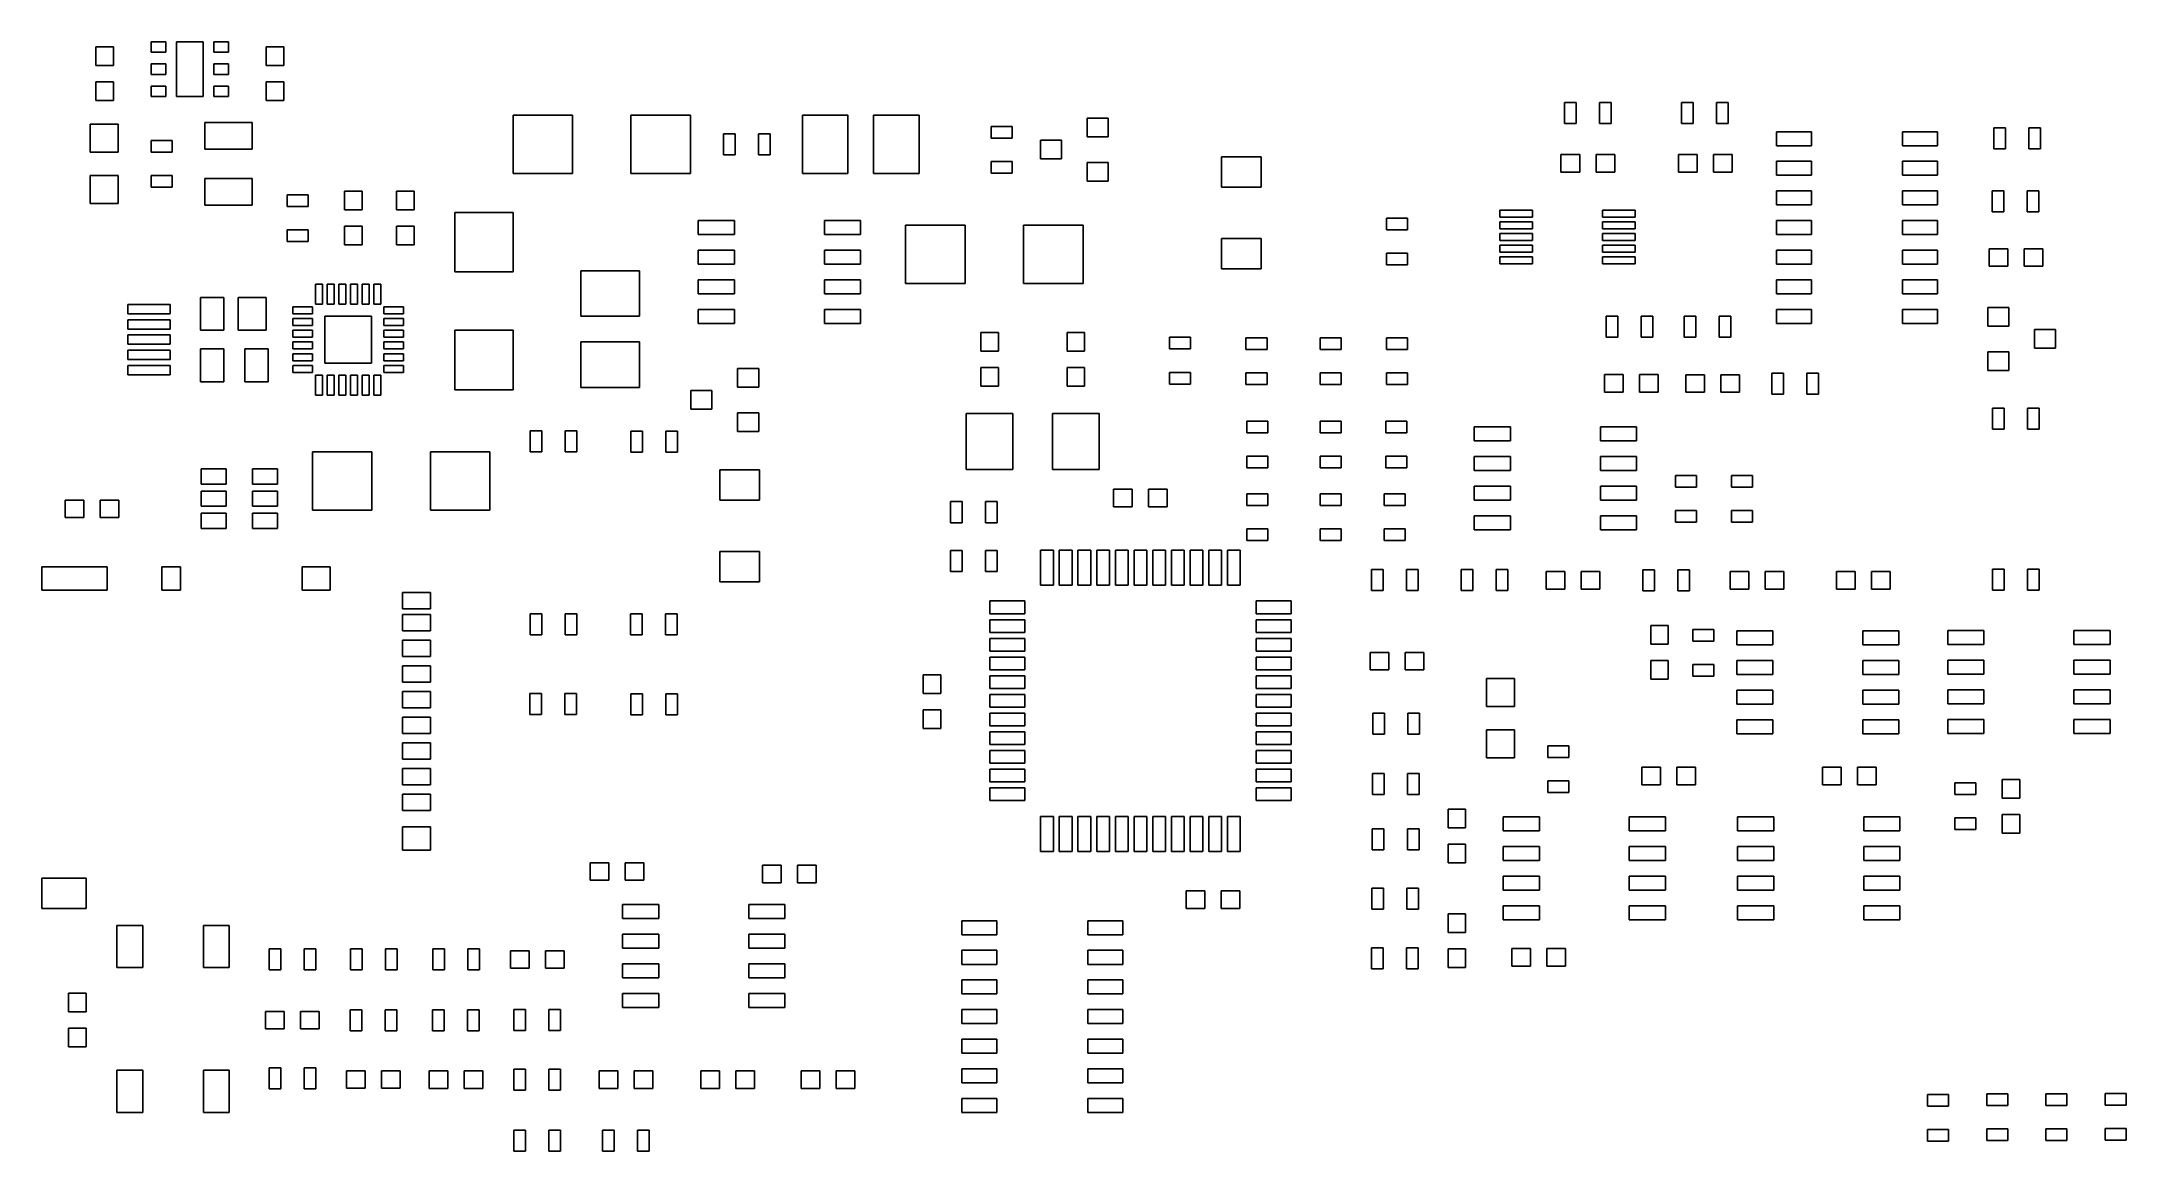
# Model space of a CAD drawing. Extents: x 91 to 180.3, y -109.6 to -62.1.
import ezdxf

# ---------------------------------------------------------------- set-up
doc = ezdxf.new("R2010")
doc.units = 0
doc.header["$MEASUREMENT"] = 0
doc.layers.add('BLACK', color=7, linetype='CONTINUOUS')

msp = doc.modelspace()

# ---------------------------------------------------------------- linework, layer by layer
at = {"layer": 'BLACK', "linetype": 'CONTINUOUS'}
for p, q in [((93.325, -63.11), (93.325, -62.31)), ((93.325, -62.31), (94.075, -62.31)), ((94.075, -62.31), (94.075, -63.11)), ((95.695, -62.535), (95.695, -62.085)), ((95.695, -62.085), (96.325, -62.085)), ((96.325, -62.085), (96.325, -62.535)), ((96.775, -64.435), (96.775, -62.085)), ((96.775, -62.085), (97.925, -62.085)), ((97.925, -62.085), (97.925, -64.435)), ((98.375, -62.535), (98.375, -62.085)), ((98.375, -62.085), (99.005, -62.085)), ((99.005, -62.085), (99.005, -62.535)), ((100.625, -63.11), (100.625, -62.31)), ((100.625, -62.31), (101.375, -62.31)), ((101.375, -62.31), (101.375, -63.11)), ((94.075, -63.11), (93.325, -63.11)), ((96.325, -62.535), (95.695, -62.535)), ((95.695, -63.485), (95.695, -63.035)), ((95.695, -63.035), (96.325, -63.035)), ((96.325, -63.035), (96.325, -63.485)), ((99.005, -62.535), (98.375, -62.535)), ((98.375, -63.485), (98.375, -63.035)), ((98.375, -63.035), (99.005, -63.035)), ((99.005, -63.035), (99.005, -63.485)), ((101.375, -63.11), (100.625, -63.11)), ((93.325, -64.61), (93.325, -63.81)), ((93.325, -63.81), (94.075, -63.81)), ((94.075, -63.81), (94.075, -64.61)), ((96.325, -63.485), (95.695, -63.485)), ((95.695, -64.435), (95.695, -63.985)), ((95.695, -63.985), (96.325, -63.985)), ((96.325, -63.985), (96.325, -64.435)), ((99.005, -63.485), (98.375, -63.485)), ((98.375, -64.435), (98.375, -63.985)), ((98.375, -63.985), (99.005, -63.985)), ((99.005, -63.985), (99.005, -64.435)), ((100.625, -64.61), (100.625, -63.81)), ((100.625, -63.81), (101.375, -63.81)), ((101.375, -63.81), (101.375, -64.61)), ((94.075, -64.61), (93.325, -64.61)), ((96.325, -64.435), (95.695, -64.435)), ((97.925, -64.435), (96.775, -64.435)), ((99.005, -64.435), (98.375, -64.435)), ((101.375, -64.61), (100.625, -64.61)), ((156.22, -65.59), (156.22, -64.69)), ((156.22, -64.69), (156.72, -64.69)), ((156.72, -64.69), (156.72, -65.59)), ((157.72, -65.59), (157.72, -64.69)), ((157.72, -64.69), (158.22, -64.69)), ((158.22, -64.69), (158.22, -65.59)), ((161.23, -65.59), (161.23, -64.69)), ((161.23, -64.69), (161.73, -64.69)), ((161.73, -64.69), (161.73, -65.59)), ((162.73, -65.59), (162.73, -64.69)), ((162.73, -64.69), (163.23, -64.69)), ((163.23, -64.69), (163.23, -65.59)), ((93.08, -66.82), (93.08, -65.62)), ((93.08, -65.62), (94.28, -65.62)), ((94.28, -65.62), (94.28, -66.82)), ((97.985, -66.69), (97.985, -65.55)), ((97.985, -65.55), (100.015, -65.55)), ((100.015, -65.55), (100.015, -66.69)), ((111.19, -67.73), (111.19, -65.23)), ((111.19, -65.23), (113.74, -65.23)), ((113.74, -65.23), (113.74, -67.73)), ((116.24, -67.73), (116.24, -65.23)), ((116.24, -65.23), (118.79, -65.23)), ((118.79, -65.23), (118.79, -67.73)), ((120.2, -66.93), (120.2, -66.03)), ((120.2, -66.03), (120.7, -66.03)), ((120.7, -66.03), (120.7, -66.93)), ((121.7, -66.93), (121.7, -66.03)), ((121.7, -66.03), (122.2, -66.03)), ((122.2, -66.03), (122.2, -66.93)), ((123.58, -67.73), (123.58, -65.23)), ((123.58, -65.23), (125.53, -65.23)), ((125.53, -65.23), (125.53, -67.73)), ((126.63, -67.73), (126.63, -65.23)), ((126.63, -65.23), (128.58, -65.23)), ((128.58, -65.23), (128.58, -67.73)), ((131.67, -66.22), (131.67, -65.72)), ((131.67, -65.72), (132.57, -65.72)), ((132.57, -65.72), (132.57, -66.22)), ((135.78, -66.16), (135.78, -65.36)), ((135.78, -65.36), (136.68, -65.36)), ((136.68, -65.36), (136.68, -66.16)), ((156.72, -65.59), (156.22, -65.59)), ((158.22, -65.59), (157.72, -65.59)), ((161.73, -65.59), (161.23, -65.59)), ((163.23, -65.59), (162.73, -65.59)), ((165.3, -66.54), (165.3, -65.94)), ((165.3, -65.94), (166.8, -65.94)), ((166.8, -65.94), (166.8, -66.54)), ((170.7, -66.54), (170.7, -65.94)), ((170.7, -65.94), (172.2, -65.94)), ((172.2, -65.94), (172.2, -66.54)), ((174.6, -66.68), (174.6, -65.78)), ((174.6, -65.78), (175.1, -65.78)), ((175.1, -65.78), (175.1, -66.68)), ((176.1, -66.68), (176.1, -65.78)), ((176.1, -65.78), (176.6, -65.78)), ((176.6, -65.78), (176.6, -66.68)), ((94.28, -66.82), (93.08, -66.82)), ((95.69, -66.82), (95.69, -66.32)), ((95.69, -66.32), (96.59, -66.32)), ((96.59, -66.82), (95.69, -66.82)), ((96.59, -66.32), (96.59, -66.82)), ((100.015, -66.69), (97.985, -66.69)), ((120.7, -66.93), (120.2, -66.93)), ((122.2, -66.93), (121.7, -66.93)), ((132.57, -66.22), (131.67, -66.22)), ((133.78, -67.11), (133.78, -66.31)), ((133.78, -66.31), (134.68, -66.31)), ((134.68, -66.31), (134.68, -67.11)), ((136.68, -66.16), (135.78, -66.16)), ((156.07, -67.675), (156.07, -66.925)), ((156.07, -66.925), (156.87, -66.925)), ((156.87, -66.925), (156.87, -67.675)), ((157.57, -67.675), (157.57, -66.925)), ((157.57, -66.925), (158.37, -66.925)), ((158.37, -66.925), (158.37, -67.675)), ((161.1, -67.675), (161.1, -66.925)), ((161.1, -66.925), (161.9, -66.925)), ((161.9, -66.925), (161.9, -67.675)), ((162.6, -67.675), (162.6, -66.925)), ((162.6, -66.925), (163.4, -66.925)), ((163.4, -66.925), (163.4, -67.675)), ((166.8, -66.54), (165.3, -66.54)), ((172.2, -66.54), (170.7, -66.54)), ((175.1, -66.68), (174.6, -66.68)), ((176.6, -66.68), (176.1, -66.68)), ((93.08, -69.02), (93.08, -67.82)), ((93.08, -67.82), (94.28, -67.82)), ((94.28, -67.82), (94.28, -69.02)), ((95.69, -68.32), (95.69, -67.82)), ((95.69, -67.82), (96.59, -67.82)), ((96.59, -67.82), (96.59, -68.32)), ((113.74, -67.73), (111.19, -67.73)), ((118.79, -67.73), (116.24, -67.73)), ((125.53, -67.73), (123.58, -67.73)), ((128.58, -67.73), (126.63, -67.73)), ((131.67, -67.72), (131.67, -67.22)), ((131.67, -67.22), (132.57, -67.22)), ((132.57, -67.72), (131.67, -67.72)), ((132.57, -67.22), (132.57, -67.72)), ((134.68, -67.11), (133.78, -67.11)), ((135.78, -68.06), (135.78, -67.26)), ((135.78, -67.26), (136.68, -67.26)), ((136.68, -67.26), (136.68, -68.06)), ((141.53, -68.32), (141.53, -67.02)), ((141.53, -67.02), (143.23, -67.02)), ((143.23, -67.02), (143.23, -68.32)), ((156.87, -67.675), (156.07, -67.675)), ((158.37, -67.675), (157.57, -67.675)), ((161.9, -67.675), (161.1, -67.675)), ((163.4, -67.675), (162.6, -67.675)), ((165.3, -67.81), (165.3, -67.21)), ((165.3, -67.21), (166.8, -67.21)), ((166.8, -67.81), (165.3, -67.81)), ((166.8, -67.21), (166.8, -67.81)), ((170.7, -67.81), (170.7, -67.21)), ((170.7, -67.21), (172.2, -67.21)), ((172.2, -67.81), (170.7, -67.81)), ((172.2, -67.21), (172.2, -67.81)), ((96.59, -68.32), (95.69, -68.32)), ((97.985, -69.09), (97.985, -67.95)), ((97.985, -67.95), (100.015, -67.95)), ((100.015, -67.95), (100.015, -69.09)), ((101.52, -69.14), (101.52, -68.64)), ((101.52, -68.64), (102.42, -68.64)), ((102.42, -68.64), (102.42, -69.14)), ((103.975, -69.29), (103.975, -68.49)), ((103.975, -68.49), (104.725, -68.49)), ((104.725, -68.49), (104.725, -69.29)), ((106.205, -69.29), (106.205, -68.49)), ((106.205, -68.49), (106.955, -68.49)), ((106.955, -68.49), (106.955, -69.29)), ((136.68, -68.06), (135.78, -68.06)), ((143.23, -68.32), (141.53, -68.32)), ((165.3, -69.08), (165.3, -68.48)), ((165.3, -68.48), (166.8, -68.48)), ((166.8, -68.48), (166.8, -69.08)), ((170.7, -69.08), (170.7, -68.48)), ((170.7, -68.48), (172.2, -68.48)), ((172.2, -68.48), (172.2, -69.08)), ((174.54, -69.38), (174.54, -68.48)), ((174.54, -68.48), (175.04, -68.48)), ((175.04, -68.48), (175.04, -69.38)), ((176.04, -69.38), (176.04, -68.48)), ((176.04, -68.48), (176.54, -68.48)), ((176.54, -68.48), (176.54, -69.38)), ((94.28, -69.02), (93.08, -69.02)), ((100.015, -69.09), (97.985, -69.09)), ((102.42, -69.14), (101.52, -69.14)), ((104.725, -69.29), (103.975, -69.29)), ((106.955, -69.29), (106.205, -69.29)), ((108.7, -71.95), (108.7, -69.4)), ((108.7, -69.4), (111.2, -69.4)), ((111.2, -69.4), (111.2, -71.95)), ((153.45, -69.6), (153.45, -69.3)), ((153.45, -69.3), (154.85, -69.3)), ((154.85, -69.6), (153.45, -69.6)), ((154.85, -69.3), (154.85, -69.6)), ((157.85, -69.6), (157.85, -69.3)), ((157.85, -69.3), (159.25, -69.3)), ((159.25, -69.6), (157.85, -69.6)), ((159.25, -69.3), (159.25, -69.6)), ((166.8, -69.08), (165.3, -69.08)), ((172.2, -69.08), (170.7, -69.08)), ((175.04, -69.38), (174.54, -69.38)), ((176.54, -69.38), (176.04, -69.38)), ((101.52, -70.64), (101.52, -70.14)), ((101.52, -70.14), (102.42, -70.14)), ((102.42, -70.14), (102.42, -70.64)), ((103.975, -70.79), (103.975, -69.99)), ((103.975, -69.99), (104.725, -69.99)), ((104.725, -69.99), (104.725, -70.79)), ((106.205, -70.79), (106.205, -69.99)), ((106.205, -69.99), (106.955, -69.99)), ((106.955, -69.99), (106.955, -70.79)), ((119.125, -70.345), (119.125, -69.745)), ((119.125, -69.745), (120.675, -69.745)), ((120.675, -70.345), (119.125, -70.345)), ((120.675, -69.745), (120.675, -70.345)), ((124.525, -70.345), (124.525, -69.745)), ((124.525, -69.745), (126.075, -69.745)), ((126.075, -70.345), (124.525, -70.345)), ((126.075, -69.745), (126.075, -70.345)), ((128, -72.45), (128, -69.95)), ((128, -69.95), (130.55, -69.95)), ((130.55, -69.95), (130.55, -72.45)), ((133.05, -72.45), (133.05, -69.95)), ((133.05, -69.95), (135.6, -69.95)), ((135.6, -69.95), (135.6, -72.45)), ((141.53, -71.82), (141.53, -70.52)), ((141.53, -70.52), (143.23, -70.52)), ((143.23, -70.52), (143.23, -71.82)), ((148.6, -70.14), (148.6, -69.64)), ((148.6, -69.64), (149.5, -69.64)), ((149.5, -70.14), (148.6, -70.14)), ((149.5, -69.64), (149.5, -70.14)), ((153.45, -70.1), (153.45, -69.8)), ((153.45, -69.8), (154.85, -69.8)), ((154.85, -70.1), (153.45, -70.1)), ((153.45, -70.6), (153.45, -70.3)), ((153.45, -70.3), (154.85, -70.3)), ((154.85, -69.8), (154.85, -70.1)), ((154.85, -70.3), (154.85, -70.6)), ((157.85, -70.1), (157.85, -69.8)), ((157.85, -69.8), (159.25, -69.8)), ((159.25, -70.1), (157.85, -70.1)), ((157.85, -70.6), (157.85, -70.3)), ((157.85, -70.3), (159.25, -70.3)), ((159.25, -69.8), (159.25, -70.1)), ((159.25, -70.3), (159.25, -70.6)), ((165.3, -70.35), (165.3, -69.75)), ((165.3, -69.75), (166.8, -69.75)), ((166.8, -70.35), (165.3, -70.35)), ((166.8, -69.75), (166.8, -70.35)), ((170.7, -70.35), (170.7, -69.75)), ((170.7, -69.75), (172.2, -69.75)), ((172.2, -70.35), (170.7, -70.35)), ((172.2, -69.75), (172.2, -70.35)), ((102.42, -70.64), (101.52, -70.64)), ((104.725, -70.79), (103.975, -70.79)), ((106.955, -70.79), (106.205, -70.79)), ((119.125, -71.615), (119.125, -71.015)), ((119.125, -71.015), (120.675, -71.015)), ((120.675, -71.015), (120.675, -71.615)), ((124.525, -71.615), (124.525, -71.015)), ((124.525, -71.015), (126.075, -71.015)), ((126.075, -71.015), (126.075, -71.615)), ((148.6, -71.64), (148.6, -71.14)), ((148.6, -71.14), (149.5, -71.14)), ((149.5, -71.14), (149.5, -71.64)), ((154.85, -70.6), (153.45, -70.6)), ((153.45, -71.1), (153.45, -70.8)), ((153.45, -70.8), (154.85, -70.8)), ((154.85, -71.1), (153.45, -71.1)), ((153.45, -71.6), (153.45, -71.3)), ((153.45, -71.3), (154.85, -71.3)), ((154.85, -70.8), (154.85, -71.1)), ((154.85, -71.3), (154.85, -71.6)), ((159.25, -70.6), (157.85, -70.6)), ((157.85, -71.1), (157.85, -70.8)), ((157.85, -70.8), (159.25, -70.8)), ((159.25, -71.1), (157.85, -71.1)), ((157.85, -71.6), (157.85, -71.3)), ((157.85, -71.3), (159.25, -71.3)), ((159.25, -70.8), (159.25, -71.1)), ((159.25, -71.3), (159.25, -71.6)), ((165.3, -71.62), (165.3, -71.02)), ((165.3, -71.02), (166.8, -71.02)), ((166.8, -71.02), (166.8, -71.62)), ((170.7, -71.62), (170.7, -71.02)), ((170.7, -71.02), (172.2, -71.02)), ((172.2, -71.02), (172.2, -71.62)), ((174.4, -71.705), (174.4, -70.955)), ((174.4, -70.955), (175.2, -70.955)), ((175.2, -70.955), (175.2, -71.705)), ((175.9, -71.705), (175.9, -70.955)), ((175.9, -70.955), (176.7, -70.955)), ((176.7, -70.955), (176.7, -71.705)), ((111.2, -71.95), (108.7, -71.95)), ((114.1, -73.85), (114.1, -71.9)), ((114.1, -71.9), (116.6, -71.9)), ((116.6, -71.9), (116.6, -73.85)), ((120.675, -71.615), (119.125, -71.615)), ((119.125, -72.885), (119.125, -72.285)), ((119.125, -72.285), (120.675, -72.285)), ((120.675, -72.285), (120.675, -72.885)), ((126.075, -71.615), (124.525, -71.615)), ((124.525, -72.885), (124.525, -72.285)), ((124.525, -72.285), (126.075, -72.285)), ((126.075, -72.285), (126.075, -72.885)), ((143.23, -71.82), (141.53, -71.82)), ((149.5, -71.64), (148.6, -71.64)), ((154.85, -71.6), (153.45, -71.6)), ((159.25, -71.6), (157.85, -71.6)), ((166.8, -71.62), (165.3, -71.62)), ((165.3, -72.89), (165.3, -72.29)), ((165.3, -72.29), (166.8, -72.29)), ((166.8, -72.29), (166.8, -72.89)), ((172.2, -71.62), (170.7, -71.62)), ((170.7, -72.89), (170.7, -72.29)), ((170.7, -72.29), (172.2, -72.29)), ((172.2, -72.29), (172.2, -72.89)), ((175.2, -71.705), (174.4, -71.705)), ((176.7, -71.705), (175.9, -71.705)), ((97.8, -74.45), (97.8, -73.05)), ((97.8, -73.05), (98.8, -73.05)), ((98.8, -73.05), (98.8, -74.45)), ((99.42, -74.45), (99.42, -73.05)), ((99.42, -73.05), (100.62, -73.05)), ((100.62, -73.05), (100.62, -74.45)), ((102.73, -73.325), (102.73, -72.475)), ((102.73, -72.475), (103.03, -72.475)), ((103.03, -72.475), (103.03, -73.325)), ((103.23, -73.325), (103.23, -72.475)), ((103.23, -72.475), (103.53, -72.475)), ((103.53, -72.475), (103.53, -73.325)), ((103.73, -73.325), (103.73, -72.475)), ((103.73, -72.475), (104.03, -72.475)), ((104.03, -72.475), (104.03, -73.325)), ((104.23, -73.325), (104.23, -72.475)), ((104.23, -72.475), (104.53, -72.475)), ((104.53, -72.475), (104.53, -73.325)), ((104.73, -73.325), (104.73, -72.475)), ((104.73, -72.475), (105.03, -72.475)), ((105.03, -72.475), (105.03, -73.325)), ((105.23, -73.325), (105.23, -72.475)), ((105.23, -72.475), (105.53, -72.475)), ((105.53, -72.475), (105.53, -73.325)), ((120.675, -72.885), (119.125, -72.885)), ((126.075, -72.885), (124.525, -72.885)), ((130.55, -72.45), (128, -72.45)), ((135.6, -72.45), (133.05, -72.45)), ((166.8, -72.89), (165.3, -72.89)), ((172.2, -72.89), (170.7, -72.89)), ((94.7, -73.75), (94.7, -73.35)), ((94.7, -73.35), (96.5, -73.35)), ((96.5, -73.75), (94.7, -73.75)), ((94.7, -74.4), (94.7, -74)), ((94.7, -74), (96.5, -74)), ((96.5, -73.35), (96.5, -73.75)), ((96.5, -74), (96.5, -74.4)), ((101.755, -73.75), (101.755, -73.45)), ((101.755, -73.45), (102.605, -73.45)), ((102.605, -73.75), (101.755, -73.75)), ((101.755, -74.25), (101.755, -73.95)), ((101.755, -73.95), (102.605, -73.95)), ((102.605, -73.45), (102.605, -73.75)), ((102.605, -73.95), (102.605, -74.25)), ((103.03, -73.325), (102.73, -73.325)), ((103.13, -75.85), (103.13, -73.85)), ((103.13, -73.85), (105.13, -73.85)), ((103.53, -73.325), (103.23, -73.325)), ((104.03, -73.325), (103.73, -73.325)), ((104.53, -73.325), (104.23, -73.325)), ((105.03, -73.325), (104.73, -73.325)), ((105.13, -73.85), (105.13, -75.85)), ((105.53, -73.325), (105.23, -73.325)), ((105.655, -73.75), (105.655, -73.45)), ((105.655, -73.45), (106.505, -73.45)), ((106.505, -73.75), (105.655, -73.75)), ((105.655, -74.25), (105.655, -73.95)), ((105.655, -73.95), (106.505, -73.95)), ((106.505, -73.45), (106.505, -73.75)), ((106.505, -73.95), (106.505, -74.25)), ((116.6, -73.85), (114.1, -73.85)), ((119.125, -74.155), (119.125, -73.555)), ((119.125, -73.555), (120.675, -73.555)), ((120.675, -73.555), (120.675, -74.155)), ((124.525, -74.155), (124.525, -73.555)), ((124.525, -73.555), (126.075, -73.555)), ((126.075, -73.555), (126.075, -74.155)), ((158, -74.74), (158, -73.84)), ((158, -73.84), (158.5, -73.84)), ((158.5, -73.84), (158.5, -74.74)), ((159.5, -74.74), (159.5, -73.84)), ((159.5, -73.84), (160, -73.84)), ((160, -73.84), (160, -74.74)), ((161.34, -74.74), (161.34, -73.84)), ((161.34, -73.84), (161.84, -73.84)), ((161.84, -73.84), (161.84, -74.74)), ((162.84, -74.74), (162.84, -73.84)), ((162.84, -73.84), (163.34, -73.84)), ((163.34, -73.84), (163.34, -74.74)), ((165.3, -74.16), (165.3, -73.56)), ((165.3, -73.56), (166.8, -73.56)), ((166.8, -73.56), (166.8, -74.16)), ((170.7, -74.16), (170.7, -73.56)), ((170.7, -73.56), (172.2, -73.56)), ((172.2, -73.56), (172.2, -74.16)), ((174.35, -74.27), (174.35, -73.47)), ((174.35, -73.47), (175.25, -73.47)), ((175.25, -73.47), (175.25, -74.27)), ((96.5, -74.4), (94.7, -74.4)), ((94.7, -75.05), (94.7, -74.65)), ((94.7, -74.65), (96.5, -74.65)), ((96.5, -74.65), (96.5, -75.05)), ((98.8, -74.45), (97.8, -74.45)), ((100.62, -74.45), (99.42, -74.45)), ((102.605, -74.25), (101.755, -74.25)), ((101.755, -74.75), (101.755, -74.45)), ((101.755, -74.45), (102.605, -74.45)), ((102.605, -74.75), (101.755, -74.75)), ((101.755, -75.25), (101.755, -74.95)), ((101.755, -74.95), (102.605, -74.95)), ((102.605, -74.45), (102.605, -74.75)), ((102.605, -74.95), (102.605, -75.25)), ((106.505, -74.25), (105.655, -74.25)), ((105.655, -74.75), (105.655, -74.45)), ((105.655, -74.45), (106.505, -74.45)), ((106.505, -74.75), (105.655, -74.75)), ((105.655, -75.25), (105.655, -74.95)), ((105.655, -74.95), (106.505, -74.95)), ((106.505, -74.45), (106.505, -74.75)), ((106.505, -74.95), (106.505, -75.25)), ((108.7, -77), (108.7, -74.45)), ((108.7, -74.45), (111.2, -74.45)), ((111.2, -74.45), (111.2, -77)), ((114.1, -76.9), (114.1, -74.95)), ((114.1, -74.95), (116.6, -74.95)), ((116.6, -74.95), (116.6, -76.9)), ((120.675, -74.155), (119.125, -74.155)), ((126.075, -74.155), (124.525, -74.155)), ((131.225, -75.34), (131.225, -74.54)), ((131.225, -74.54), (131.975, -74.54)), ((131.975, -74.54), (131.975, -75.34)), ((134.915, -75.34), (134.915, -74.54)), ((134.915, -74.54), (135.665, -74.54)), ((135.665, -74.54), (135.665, -75.34)), ((139.31, -75.25), (139.31, -74.75)), ((139.31, -74.75), (140.21, -74.75)), ((140.21, -74.75), (140.21, -75.25)), ((142.58, -75.27), (142.58, -74.77)), ((142.58, -74.77), (143.48, -74.77)), ((143.48, -74.77), (143.48, -75.27)), ((145.76, -75.27), (145.76, -74.77)), ((145.76, -74.77), (146.66, -74.77)), ((146.66, -74.77), (146.66, -75.27)), ((148.6, -75.27), (148.6, -74.77)), ((148.6, -74.77), (149.5, -74.77)), ((149.5, -74.77), (149.5, -75.27)), ((158.5, -74.74), (158, -74.74)), ((160, -74.74), (159.5, -74.74)), ((161.84, -74.74), (161.34, -74.74)), ((163.34, -74.74), (162.84, -74.74)), ((166.8, -74.16), (165.3, -74.16)), ((172.2, -74.16), (170.7, -74.16)), ((175.25, -74.27), (174.35, -74.27)), ((176.35, -75.22), (176.35, -74.42)), ((176.35, -74.42), (177.25, -74.42)), ((177.25, -74.42), (177.25, -75.22)), ((96.5, -75.05), (94.7, -75.05)), ((94.7, -75.7), (94.7, -75.3)), ((94.7, -75.3), (96.5, -75.3)), ((96.5, -75.7), (94.7, -75.7)), ((96.5, -75.3), (96.5, -75.7)), ((97.8, -76.65), (97.8, -75.25)), ((97.8, -75.25), (98.8, -75.25)), ((98.8, -75.25), (98.8, -76.65)), ((99.7, -76.65), (99.7, -75.25)), ((99.7, -75.25), (100.7, -75.25)), ((100.7, -75.25), (100.7, -76.65)), ((102.605, -75.25), (101.755, -75.25)), ((101.755, -75.75), (101.755, -75.45)), ((101.755, -75.45), (102.605, -75.45)), ((102.605, -75.75), (101.755, -75.75)), ((102.605, -75.45), (102.605, -75.75)), ((105.13, -75.85), (103.13, -75.85)), ((106.505, -75.25), (105.655, -75.25)), ((105.655, -75.75), (105.655, -75.45)), ((105.655, -75.45), (106.505, -75.45)), ((106.505, -75.75), (105.655, -75.75)), ((106.505, -75.45), (106.505, -75.75)), ((131.975, -75.34), (131.225, -75.34)), ((135.665, -75.34), (134.915, -75.34)), ((140.21, -75.25), (139.31, -75.25)), ((143.48, -75.27), (142.58, -75.27)), ((146.66, -75.27), (145.76, -75.27)), ((149.5, -75.27), (148.6, -75.27)), ((174.35, -76.17), (174.35, -75.37)), ((174.35, -75.37), (175.25, -75.37)), ((175.25, -75.37), (175.25, -76.17)), ((177.25, -75.22), (176.35, -75.22)), ((94.7, -76.35), (94.7, -75.95)), ((94.7, -75.95), (96.5, -75.95)), ((96.5, -76.35), (94.7, -76.35)), ((96.5, -75.95), (96.5, -76.35)), ((98.8, -76.65), (97.8, -76.65)), ((100.7, -76.65), (99.7, -76.65)), ((101.755, -76.25), (101.755, -75.95)), ((101.755, -75.95), (102.605, -75.95)), ((102.605, -76.25), (101.755, -76.25)), ((102.605, -75.95), (102.605, -76.25)), ((102.73, -77.225), (102.73, -76.375)), ((102.73, -76.375), (103.03, -76.375)), ((103.03, -76.375), (103.03, -77.225)), ((103.23, -77.225), (103.23, -76.375)), ((103.23, -76.375), (103.53, -76.375)), ((103.53, -76.375), (103.53, -77.225)), ((103.73, -77.225), (103.73, -76.375)), ((103.73, -76.375), (104.03, -76.375)), ((104.03, -76.375), (104.03, -77.225)), ((104.23, -77.225), (104.23, -76.375)), ((104.23, -76.375), (104.53, -76.375)), ((104.53, -76.375), (104.53, -77.225)), ((104.73, -77.225), (104.73, -76.375)), ((104.73, -76.375), (105.03, -76.375)), ((105.03, -76.375), (105.03, -77.225)), ((105.23, -77.225), (105.23, -76.375)), ((105.23, -76.375), (105.53, -76.375)), ((105.53, -76.375), (105.53, -77.225)), ((105.655, -76.25), (105.655, -75.95)), ((105.655, -75.95), (106.505, -75.95)), ((106.505, -76.25), (105.655, -76.25)), ((106.505, -75.95), (106.505, -76.25)), ((120.81, -76.88), (120.81, -76.08)), ((120.81, -76.08), (121.71, -76.08)), ((121.71, -76.08), (121.71, -76.88)), ((131.225, -76.84), (131.225, -76.04)), ((131.225, -76.04), (131.975, -76.04)), ((131.975, -76.04), (131.975, -76.84)), ((134.915, -76.84), (134.915, -76.04)), ((134.915, -76.04), (135.665, -76.04)), ((135.665, -76.04), (135.665, -76.84)), ((139.31, -76.75), (139.31, -76.25)), ((139.31, -76.25), (140.21, -76.25)), ((140.21, -76.75), (139.31, -76.75)), ((140.21, -76.25), (140.21, -76.75)), ((142.58, -76.77), (142.58, -76.27)), ((142.58, -76.27), (143.48, -76.27)), ((143.48, -76.77), (142.58, -76.77)), ((143.48, -76.27), (143.48, -76.77)), ((145.76, -76.77), (145.76, -76.27)), ((145.76, -76.27), (146.66, -76.27)), ((146.66, -76.77), (145.76, -76.77)), ((146.66, -76.27), (146.66, -76.77)), ((148.6, -76.77), (148.6, -76.27)), ((148.6, -76.27), (149.5, -76.27)), ((149.5, -76.77), (148.6, -76.77)), ((149.5, -76.27), (149.5, -76.77)), ((157.93, -77.095), (157.93, -76.345)), ((157.93, -76.345), (158.73, -76.345)), ((158.73, -76.345), (158.73, -77.095)), ((159.43, -77.095), (159.43, -76.345)), ((159.43, -76.345), (160.23, -76.345)), ((160.23, -76.345), (160.23, -77.095)), ((161.41, -77.105), (161.41, -76.355)), ((161.41, -76.355), (162.21, -76.355)), ((162.21, -76.355), (162.21, -77.105)), ((162.91, -77.105), (162.91, -76.355)), ((162.91, -76.355), (163.71, -76.355)), ((163.71, -76.355), (163.71, -77.105)), ((165.1, -77.18), (165.1, -76.28)), ((165.1, -76.28), (165.6, -76.28)), ((165.6, -76.28), (165.6, -77.18)), ((166.6, -77.18), (166.6, -76.28)), ((166.6, -76.28), (167.1, -76.28)), ((167.1, -76.28), (167.1, -77.18)), ((175.25, -76.17), (174.35, -76.17)), ((103.03, -77.225), (102.73, -77.225)), ((103.53, -77.225), (103.23, -77.225)), ((104.03, -77.225), (103.73, -77.225)), ((104.53, -77.225), (104.23, -77.225)), ((105.03, -77.225), (104.73, -77.225)), ((105.53, -77.225), (105.23, -77.225)), ((111.2, -77), (108.7, -77)), ((116.6, -76.9), (114.1, -76.9)), ((118.81, -77.83), (118.81, -77.03)), ((118.81, -77.03), (119.71, -77.03)), ((119.71, -77.03), (119.71, -77.83)), ((121.71, -76.88), (120.81, -76.88)), ((131.975, -76.84), (131.225, -76.84)), ((135.665, -76.84), (134.915, -76.84)), ((158.73, -77.095), (157.93, -77.095)), ((160.23, -77.095), (159.43, -77.095)), ((162.21, -77.105), (161.41, -77.105)), ((163.71, -77.105), (162.91, -77.105)), ((165.6, -77.18), (165.1, -77.18)), ((167.1, -77.18), (166.6, -77.18)), ((119.71, -77.83), (118.81, -77.83)), ((120.81, -78.78), (120.81, -77.98)), ((120.81, -77.98), (121.71, -77.98)), ((121.71, -77.98), (121.71, -78.78)), ((130.59, -80.41), (130.59, -78.01)), ((130.59, -78.01), (132.59, -78.01)), ((132.59, -78.01), (132.59, -80.41)), ((134.29, -80.41), (134.29, -78.01)), ((134.29, -78.01), (136.29, -78.01)), ((136.29, -78.01), (136.29, -80.41)), ((142.62, -78.84), (142.62, -78.34)), ((142.62, -78.34), (143.52, -78.34)), ((143.52, -78.34), (143.52, -78.84)), ((145.76, -78.84), (145.76, -78.34)), ((145.76, -78.34), (146.66, -78.34)), ((146.66, -78.34), (146.66, -78.84)), ((148.57, -78.84), (148.57, -78.34)), ((148.57, -78.34), (149.47, -78.34)), ((149.47, -78.34), (149.47, -78.84)), ((174.55, -78.68), (174.55, -77.78)), ((174.55, -77.78), (175.05, -77.78)), ((175.05, -77.78), (175.05, -78.68)), ((176.05, -78.68), (176.05, -77.78)), ((176.05, -77.78), (176.55, -77.78)), ((176.55, -77.78), (176.55, -78.68)), ((111.92, -79.66), (111.92, -78.76)), ((111.92, -78.76), (112.42, -78.76)), ((112.42, -78.76), (112.42, -79.66)), ((113.42, -79.66), (113.42, -78.76)), ((113.42, -78.76), (113.92, -78.76)), ((113.92, -78.76), (113.92, -79.66)), ((116.23, -79.67), (116.23, -78.77)), ((116.23, -78.77), (116.73, -78.77)), ((116.73, -78.77), (116.73, -79.67)), ((117.73, -79.67), (117.73, -78.77)), ((117.73, -78.77), (118.23, -78.77)), ((118.23, -78.77), (118.23, -79.67)), ((121.71, -78.78), (120.81, -78.78)), ((143.52, -78.84), (142.62, -78.84)), ((146.66, -78.84), (145.76, -78.84)), ((149.47, -78.84), (148.57, -78.84)), ((152.355, -79.185), (152.355, -78.585)), ((152.355, -78.585), (153.905, -78.585)), ((153.905, -79.185), (152.355, -79.185)), ((153.905, -78.585), (153.905, -79.185)), ((157.755, -79.185), (157.755, -78.585)), ((157.755, -78.585), (159.305, -78.585)), ((159.305, -79.185), (157.755, -79.185)), ((159.305, -78.585), (159.305, -79.185)), ((175.05, -78.68), (174.55, -78.68)), ((176.55, -78.68), (176.05, -78.68)), ((102.6, -82.16), (102.6, -79.66)), ((102.6, -79.66), (105.15, -79.66)), ((105.15, -79.66), (105.15, -82.16)), ((107.65, -82.16), (107.65, -79.66)), ((107.65, -79.66), (110.2, -79.66)), ((110.2, -79.66), (110.2, -82.16)), ((112.42, -79.66), (111.92, -79.66)), ((113.92, -79.66), (113.42, -79.66)), ((116.73, -79.67), (116.23, -79.67)), ((118.23, -79.67), (117.73, -79.67)), ((142.62, -80.34), (142.62, -79.84)), ((142.62, -79.84), (143.52, -79.84)), ((143.52, -80.34), (142.62, -80.34)), ((143.52, -79.84), (143.52, -80.34)), ((145.76, -80.34), (145.76, -79.84)), ((145.76, -79.84), (146.66, -79.84)), ((146.66, -80.34), (145.76, -80.34)), ((146.66, -79.84), (146.66, -80.34)), ((148.57, -80.34), (148.57, -79.84)), ((148.57, -79.84), (149.47, -79.84)), ((149.47, -80.34), (148.57, -80.34)), ((149.47, -79.84), (149.47, -80.34)), ((152.355, -80.455), (152.355, -79.855)), ((152.355, -79.855), (153.905, -79.855)), ((153.905, -79.855), (153.905, -80.455)), ((157.755, -80.455), (157.755, -79.855)), ((157.755, -79.855), (159.305, -79.855)), ((159.305, -79.855), (159.305, -80.455)), ((97.84, -81.035), (97.84, -80.385)), ((97.84, -80.385), (98.9, -80.385)), ((98.9, -81.035), (97.84, -81.035)), ((98.9, -80.385), (98.9, -81.035)), ((100.04, -81.035), (100.04, -80.385)), ((100.04, -80.385), (101.1, -80.385)), ((101.1, -81.035), (100.04, -81.035)), ((101.1, -80.385), (101.1, -81.035)), ((120.04, -81.73), (120.04, -80.43)), ((120.04, -80.43), (121.74, -80.43)), ((121.74, -80.43), (121.74, -81.73)), ((132.59, -80.41), (130.59, -80.41)), ((136.29, -80.41), (134.29, -80.41)), ((153.905, -80.455), (152.355, -80.455)), ((152.355, -81.725), (152.355, -81.125)), ((152.355, -81.125), (153.905, -81.125)), ((153.905, -81.125), (153.905, -81.725)), ((159.305, -80.455), (157.755, -80.455)), ((157.755, -81.725), (157.755, -81.125)), ((157.755, -81.125), (159.305, -81.125)), ((159.305, -81.125), (159.305, -81.725)), ((160.975, -81.175), (160.975, -80.675)), ((160.975, -80.675), (161.875, -80.675)), ((161.875, -81.175), (160.975, -81.175)), ((161.875, -80.675), (161.875, -81.175)), ((163.37, -81.17), (163.37, -80.67)), ((163.37, -80.67), (164.27, -80.67)), ((164.27, -81.17), (163.37, -81.17)), ((164.27, -80.67), (164.27, -81.17)), ((92.01, -82.475), (92.01, -81.725)), ((92.01, -81.725), (92.81, -81.725)), ((92.81, -81.725), (92.81, -82.475)), ((93.51, -82.475), (93.51, -81.725)), ((93.51, -81.725), (94.31, -81.725)), ((94.31, -81.725), (94.31, -82.475)), ((97.84, -81.985), (97.84, -81.335)), ((97.84, -81.335), (98.9, -81.335)), ((98.9, -81.985), (97.84, -81.985)), ((98.9, -81.335), (98.9, -81.985)), ((100.04, -81.985), (100.04, -81.335)), ((100.04, -81.335), (101.1, -81.335)), ((101.1, -81.985), (100.04, -81.985)), ((101.1, -81.335), (101.1, -81.985)), ((121.74, -81.73), (120.04, -81.73)), ((129.92, -82.69), (129.92, -81.79)), ((129.92, -81.79), (130.42, -81.79)), ((130.42, -81.79), (130.42, -82.69)), ((131.42, -82.69), (131.42, -81.79)), ((131.42, -81.79), (131.92, -81.79)), ((131.92, -81.79), (131.92, -82.69)), ((136.91, -82.005), (136.91, -81.255)), ((136.91, -81.255), (137.71, -81.255)), ((137.71, -82.005), (136.91, -82.005)), ((137.71, -81.255), (137.71, -82.005)), ((138.41, -82.005), (138.41, -81.255)), ((138.41, -81.255), (139.21, -81.255)), ((139.21, -82.005), (138.41, -82.005)), ((139.21, -81.255), (139.21, -82.005)), ((142.62, -81.96), (142.62, -81.46)), ((142.62, -81.46), (143.52, -81.46)), ((143.52, -81.96), (142.62, -81.96)), ((143.52, -81.46), (143.52, -81.96)), ((145.75, -81.96), (145.75, -81.46)), ((145.75, -81.46), (146.65, -81.46)), ((146.65, -81.96), (145.75, -81.96)), ((146.65, -81.46), (146.65, -81.96)), ((148.5, -81.96), (148.5, -81.46)), ((148.5, -81.46), (149.4, -81.46)), ((149.4, -81.96), (148.5, -81.96)), ((149.4, -81.46), (149.4, -81.96)), ((153.905, -81.725), (152.355, -81.725)), ((159.305, -81.725), (157.755, -81.725)), ((92.81, -82.475), (92.01, -82.475)), ((94.31, -82.475), (93.51, -82.475)), ((97.84, -82.935), (97.84, -82.285)), ((97.84, -82.285), (98.9, -82.285)), ((98.9, -82.935), (97.84, -82.935)), ((98.9, -82.285), (98.9, -82.935)), ((100.04, -82.935), (100.04, -82.285)), ((100.04, -82.285), (101.1, -82.285)), ((101.1, -82.935), (100.04, -82.935)), ((101.1, -82.285), (101.1, -82.935)), ((105.15, -82.16), (102.6, -82.16)), ((110.2, -82.16), (107.65, -82.16)), ((130.42, -82.69), (129.92, -82.69)), ((131.92, -82.69), (131.42, -82.69)), ((142.62, -83.46), (142.62, -82.96)), ((142.62, -82.96), (143.52, -82.96)), ((143.52, -82.96), (143.52, -83.46)), ((145.75, -83.46), (145.75, -82.96)), ((145.75, -82.96), (146.65, -82.96)), ((146.65, -82.96), (146.65, -83.46)), ((148.5, -83.46), (148.5, -82.96)), ((148.5, -82.96), (149.4, -82.96)), ((149.4, -82.96), (149.4, -83.46)), ((152.355, -82.995), (152.355, -82.395)), ((152.355, -82.395), (153.905, -82.395)), ((153.905, -82.995), (152.355, -82.995)), ((153.905, -82.395), (153.905, -82.995)), ((157.755, -82.995), (157.755, -82.395)), ((157.755, -82.395), (159.305, -82.395)), ((159.305, -82.995), (157.755, -82.995)), ((159.305, -82.395), (159.305, -82.995)), ((160.975, -82.675), (160.975, -82.175)), ((160.975, -82.175), (161.875, -82.175)), ((161.875, -82.675), (160.975, -82.675)), ((161.875, -82.175), (161.875, -82.675)), ((163.37, -82.67), (163.37, -82.17)), ((163.37, -82.17), (164.27, -82.17)), ((164.27, -82.67), (163.37, -82.67)), ((164.27, -82.17), (164.27, -82.67)), ((129.92, -84.78), (129.92, -83.88)), ((129.92, -83.88), (130.42, -83.88)), ((130.42, -83.88), (130.42, -84.78)), ((131.42, -84.78), (131.42, -83.88)), ((131.42, -83.88), (131.92, -83.88)), ((131.92, -83.88), (131.92, -84.78)), ((133.785, -85.37), (133.785, -83.87)), ((133.785, -83.87), (134.335, -83.87)), ((134.335, -83.87), (134.335, -85.37)), ((134.585, -85.37), (134.585, -83.87)), ((134.585, -83.87), (135.135, -83.87)), ((135.135, -83.87), (135.135, -85.37)), ((135.385, -85.37), (135.385, -83.87)), ((135.385, -83.87), (135.935, -83.87)), ((135.935, -83.87), (135.935, -85.37)), ((136.185, -85.37), (136.185, -83.87)), ((136.185, -83.87), (136.735, -83.87)), ((136.735, -83.87), (136.735, -85.37)), ((136.985, -85.37), (136.985, -83.87)), ((136.985, -83.87), (137.535, -83.87)), ((137.535, -83.87), (137.535, -85.37)), ((137.785, -85.37), (137.785, -83.87)), ((137.785, -83.87), (138.335, -83.87)), ((138.335, -83.87), (138.335, -85.37)), ((138.585, -85.37), (138.585, -83.87)), ((138.585, -83.87), (139.135, -83.87)), ((139.135, -83.87), (139.135, -85.37)), ((139.385, -85.37), (139.385, -83.87)), ((139.385, -83.87), (139.935, -83.87)), ((139.935, -83.87), (139.935, -85.37)), ((140.185, -85.37), (140.185, -83.87)), ((140.185, -83.87), (140.735, -83.87)), ((140.735, -83.87), (140.735, -85.37)), ((140.985, -85.37), (140.985, -83.87)), ((140.985, -83.87), (141.535, -83.87)), ((141.535, -83.87), (141.535, -85.37)), ((141.785, -85.37), (141.785, -83.87)), ((141.785, -83.87), (142.335, -83.87)), ((142.335, -83.87), (142.335, -85.37)), ((143.52, -83.46), (142.62, -83.46)), ((146.65, -83.46), (145.75, -83.46)), ((149.4, -83.46), (148.5, -83.46)), ((91.005, -85.575), (91.005, -84.575)), ((91.005, -84.575), (93.805, -84.575)), ((93.805, -84.575), (93.805, -85.575)), ((96.155, -85.575), (96.155, -84.575)), ((96.155, -84.575), (96.955, -84.575)), ((96.955, -84.575), (96.955, -85.575)), ((102.155, -85.575), (102.155, -84.575)), ((102.155, -84.575), (103.355, -84.575)), ((103.355, -84.575), (103.355, -85.575)), ((120.04, -85.23), (120.04, -83.93)), ((120.04, -83.93), (121.74, -83.93)), ((121.74, -83.93), (121.74, -85.23)), ((130.42, -84.78), (129.92, -84.78)), ((131.92, -84.78), (131.42, -84.78)), ((147.95, -85.59), (147.95, -84.69)), ((147.95, -84.69), (148.45, -84.69)), ((148.45, -84.69), (148.45, -85.59)), ((149.45, -85.59), (149.45, -84.69)), ((149.45, -84.69), (149.95, -84.69)), ((149.95, -84.69), (149.95, -85.59)), ((151.79, -85.59), (151.79, -84.69)), ((151.79, -84.69), (152.29, -84.69)), ((152.29, -84.69), (152.29, -85.59)), ((153.29, -85.59), (153.29, -84.69)), ((153.29, -84.69), (153.79, -84.69)), ((153.79, -84.69), (153.79, -85.59)), ((155.44, -85.535), (155.44, -84.785)), ((155.44, -84.785), (156.24, -84.785)), ((156.24, -84.785), (156.24, -85.535)), ((156.94, -85.535), (156.94, -84.785)), ((156.94, -84.785), (157.74, -84.785)), ((157.74, -84.785), (157.74, -85.535)), ((159.57, -85.61), (159.57, -84.71)), ((159.57, -84.71), (160.07, -84.71)), ((160.07, -84.71), (160.07, -85.61)), ((161.07, -85.61), (161.07, -84.71)), ((161.07, -84.71), (161.57, -84.71)), ((161.57, -84.71), (161.57, -85.61)), ((163.32, -85.535), (163.32, -84.785)), ((163.32, -84.785), (164.12, -84.785)), ((164.12, -84.785), (164.12, -85.535)), ((164.82, -85.535), (164.82, -84.785)), ((164.82, -84.785), (165.62, -84.785)), ((165.62, -84.785), (165.62, -85.535)), ((167.87, -85.535), (167.87, -84.785)), ((167.87, -84.785), (168.67, -84.785)), ((168.67, -84.785), (168.67, -85.535)), ((169.37, -85.535), (169.37, -84.785)), ((169.37, -84.785), (170.17, -84.785)), ((170.17, -84.785), (170.17, -85.535)), ((174.55, -85.58), (174.55, -84.68)), ((174.55, -84.68), (175.05, -84.68)), ((175.05, -84.68), (175.05, -85.58)), ((176.05, -85.58), (176.05, -84.68)), ((176.05, -84.68), (176.55, -84.68)), ((176.55, -84.68), (176.55, -85.58)), ((93.805, -85.575), (91.005, -85.575)), ((96.955, -85.575), (96.155, -85.575)), ((103.355, -85.575), (102.155, -85.575)), ((106.455, -86.375), (106.455, -85.675)), ((106.455, -85.675), (107.655, -85.675)), ((107.655, -85.675), (107.655, -86.375)), ((121.74, -85.23), (120.04, -85.23)), ((134.335, -85.37), (133.785, -85.37)), ((135.135, -85.37), (134.585, -85.37)), ((135.935, -85.37), (135.385, -85.37)), ((136.735, -85.37), (136.185, -85.37)), ((137.535, -85.37), (136.985, -85.37)), ((138.335, -85.37), (137.785, -85.37)), ((139.135, -85.37), (138.585, -85.37)), ((139.935, -85.37), (139.385, -85.37)), ((140.735, -85.37), (140.185, -85.37)), ((141.535, -85.37), (140.985, -85.37)), ((142.335, -85.37), (141.785, -85.37)), ((148.45, -85.59), (147.95, -85.59)), ((149.95, -85.59), (149.45, -85.59)), ((152.29, -85.59), (151.79, -85.59)), ((153.79, -85.59), (153.29, -85.59)), ((156.24, -85.535), (155.44, -85.535)), ((157.74, -85.535), (156.94, -85.535)), ((160.07, -85.61), (159.57, -85.61)), ((161.57, -85.61), (161.07, -85.61)), ((164.12, -85.535), (163.32, -85.535)), ((165.62, -85.535), (164.82, -85.535)), ((168.67, -85.535), (167.87, -85.535)), ((170.17, -85.535), (169.37, -85.535)), ((175.05, -85.58), (174.55, -85.58)), ((176.55, -85.58), (176.05, -85.58)), ((107.655, -86.375), (106.455, -86.375)), ((111.92, -87.49), (111.92, -86.59)), ((111.92, -86.59), (112.42, -86.59)), ((112.42, -86.59), (112.42, -87.49)), ((113.42, -87.49), (113.42, -86.59)), ((113.42, -86.59), (113.92, -86.59)), ((113.92, -86.59), (113.92, -87.49)), ((116.22, -87.49), (116.22, -86.59)), ((116.22, -86.59), (116.72, -86.59)), ((116.72, -86.59), (116.72, -87.49)), ((117.72, -87.49), (117.72, -86.59)), ((117.72, -86.59), (118.22, -86.59)), ((118.22, -86.59), (118.22, -87.49)), ((131.61, -86.595), (131.61, -86.045)), ((131.61, -86.045), (133.11, -86.045)), ((133.11, -86.595), (131.61, -86.595)), ((133.11, -86.045), (133.11, -86.595)), ((143.01, -86.595), (143.01, -86.045)), ((143.01, -86.045), (144.51, -86.045)), ((144.51, -86.595), (143.01, -86.595)), ((144.51, -86.045), (144.51, -86.595)), ((106.455, -87.325), (106.455, -86.625)), ((106.455, -86.625), (107.655, -86.625)), ((107.655, -87.325), (106.455, -87.325)), ((107.655, -86.625), (107.655, -87.325)), ((131.61, -87.395), (131.61, -86.845)), ((131.61, -86.845), (133.11, -86.845)), ((133.11, -87.395), (131.61, -87.395)), ((133.11, -86.845), (133.11, -87.395)), ((143.01, -87.395), (143.01, -86.845)), ((143.01, -86.845), (144.51, -86.845)), ((144.51, -87.395), (143.01, -87.395)), ((144.51, -86.845), (144.51, -87.395)), ((159.915, -87.9), (159.915, -87.1)), ((159.915, -87.1), (160.665, -87.1)), ((160.665, -87.1), (160.665, -87.9)), ((161.71, -87.76), (161.71, -87.26)), ((161.71, -87.26), (162.61, -87.26)), ((162.61, -87.26), (162.61, -87.76)), ((163.595, -87.925), (163.595, -87.325)), ((163.595, -87.325), (165.145, -87.325)), ((165.145, -87.325), (165.145, -87.925)), ((168.995, -87.925), (168.995, -87.325)), ((168.995, -87.325), (170.545, -87.325)), ((170.545, -87.325), (170.545, -87.925)), ((172.635, -87.915), (172.635, -87.315)), ((172.635, -87.315), (174.185, -87.315)), ((174.185, -87.315), (174.185, -87.915)), ((178.035, -87.915), (178.035, -87.315)), ((178.035, -87.315), (179.585, -87.315)), ((179.585, -87.315), (179.585, -87.915)), ((106.455, -88.425), (106.455, -87.725)), ((106.455, -87.725), (107.655, -87.725)), ((107.655, -87.725), (107.655, -88.425)), ((112.42, -87.49), (111.92, -87.49)), ((113.92, -87.49), (113.42, -87.49)), ((116.72, -87.49), (116.22, -87.49)), ((118.22, -87.49), (117.72, -87.49)), ((131.61, -88.195), (131.61, -87.645)), ((131.61, -87.645), (133.11, -87.645)), ((133.11, -88.195), (131.61, -88.195)), ((133.11, -87.645), (133.11, -88.195)), ((143.01, -88.195), (143.01, -87.645)), ((143.01, -87.645), (144.51, -87.645)), ((144.51, -88.195), (143.01, -88.195)), ((144.51, -87.645), (144.51, -88.195)), ((147.9, -88.995), (147.9, -88.245)), ((147.9, -88.245), (148.7, -88.245)), ((148.7, -88.245), (148.7, -88.995)), ((149.4, -88.995), (149.4, -88.245)), ((149.4, -88.245), (150.2, -88.245)), ((150.2, -88.245), (150.2, -88.995)), ((160.665, -87.9), (159.915, -87.9)), ((162.61, -87.76), (161.71, -87.76)), ((165.145, -87.925), (163.595, -87.925)), ((170.545, -87.925), (168.995, -87.925)), ((174.185, -87.915), (172.635, -87.915)), ((179.585, -87.915), (178.035, -87.915)), ((107.655, -88.425), (106.455, -88.425)), ((106.455, -89.525), (106.455, -88.825)), ((106.455, -88.825), (107.655, -88.825)), ((107.655, -88.825), (107.655, -89.525)), ((128.755, -90.01), (128.755, -89.21)), ((128.755, -89.21), (129.505, -89.21)), ((129.505, -89.21), (129.505, -90.01)), ((131.61, -88.995), (131.61, -88.445)), ((131.61, -88.445), (133.11, -88.445)), ((133.11, -88.995), (131.61, -88.995)), ((131.61, -89.795), (131.61, -89.245)), ((131.61, -89.245), (133.11, -89.245)), ((133.11, -88.445), (133.11, -88.995)), ((133.11, -89.245), (133.11, -89.795)), ((143.01, -88.995), (143.01, -88.445)), ((143.01, -88.445), (144.51, -88.445)), ((144.51, -88.995), (143.01, -88.995)), ((143.01, -89.795), (143.01, -89.245)), ((143.01, -89.245), (144.51, -89.245)), ((144.51, -88.445), (144.51, -88.995)), ((144.51, -89.245), (144.51, -89.795)), ((148.7, -88.995), (147.9, -88.995)), ((150.2, -88.995), (149.4, -88.995)), ((159.915, -89.4), (159.915, -88.6)), ((159.915, -88.6), (160.665, -88.6)), ((160.665, -88.6), (160.665, -89.4)), ((161.71, -89.26), (161.71, -88.76)), ((161.71, -88.76), (162.61, -88.76)), ((162.61, -89.26), (161.71, -89.26)), ((162.61, -88.76), (162.61, -89.26)), ((163.595, -89.195), (163.595, -88.595)), ((163.595, -88.595), (165.145, -88.595)), ((165.145, -89.195), (163.595, -89.195)), ((165.145, -88.595), (165.145, -89.195)), ((168.995, -89.195), (168.995, -88.595)), ((168.995, -88.595), (170.545, -88.595)), ((170.545, -89.195), (168.995, -89.195)), ((170.545, -88.595), (170.545, -89.195)), ((172.635, -89.185), (172.635, -88.585)), ((172.635, -88.585), (174.185, -88.585)), ((174.185, -89.185), (172.635, -89.185)), ((174.185, -88.585), (174.185, -89.185)), ((178.035, -89.185), (178.035, -88.585)), ((178.035, -88.585), (179.585, -88.585)), ((179.585, -89.185), (178.035, -89.185)), ((179.585, -88.585), (179.585, -89.185)), ((107.655, -89.525), (106.455, -89.525)), ((106.455, -90.625), (106.455, -89.925)), ((106.455, -89.925), (107.655, -89.925)), ((107.655, -89.925), (107.655, -90.625)), ((111.91, -90.91), (111.91, -90.01)), ((111.91, -90.01), (112.41, -90.01)), ((112.41, -90.01), (112.41, -90.91)), ((113.41, -90.91), (113.41, -90.01)), ((113.41, -90.01), (113.91, -90.01)), ((113.91, -90.01), (113.91, -90.91)), ((116.24, -90.92), (116.24, -90.02)), ((116.24, -90.02), (116.74, -90.02)), ((116.74, -90.02), (116.74, -90.92)), ((117.74, -90.92), (117.74, -90.02)), ((117.74, -90.02), (118.24, -90.02)), ((118.24, -90.02), (118.24, -90.92)), ((129.505, -90.01), (128.755, -90.01)), ((133.11, -89.795), (131.61, -89.795)), ((131.61, -90.595), (131.61, -90.045)), ((131.61, -90.045), (133.11, -90.045)), ((133.11, -90.045), (133.11, -90.595)), ((144.51, -89.795), (143.01, -89.795)), ((143.01, -90.595), (143.01, -90.045)), ((143.01, -90.045), (144.51, -90.045)), ((144.51, -90.045), (144.51, -90.595)), ((152.88, -90.57), (152.88, -89.37)), ((152.88, -89.37), (154.08, -89.37)), ((154.08, -89.37), (154.08, -90.57)), ((160.665, -89.4), (159.915, -89.4)), ((163.595, -90.465), (163.595, -89.865)), ((163.595, -89.865), (165.145, -89.865)), ((165.145, -89.865), (165.145, -90.465)), ((168.995, -90.465), (168.995, -89.865)), ((168.995, -89.865), (170.545, -89.865)), ((170.545, -89.865), (170.545, -90.465)), ((172.635, -90.455), (172.635, -89.855)), ((172.635, -89.855), (174.185, -89.855)), ((174.185, -89.855), (174.185, -90.455)), ((178.035, -90.455), (178.035, -89.855)), ((178.035, -89.855), (179.585, -89.855)), ((179.585, -89.855), (179.585, -90.455)), ((107.655, -90.625), (106.455, -90.625)), ((106.455, -91.725), (106.455, -91.025)), ((106.455, -91.025), (107.655, -91.025)), ((107.655, -91.025), (107.655, -91.725)), ((112.41, -90.91), (111.91, -90.91)), ((113.91, -90.91), (113.41, -90.91)), ((116.74, -90.92), (116.24, -90.92)), ((118.24, -90.92), (117.74, -90.92)), ((128.755, -91.51), (128.755, -90.71)), ((128.755, -90.71), (129.505, -90.71)), ((129.505, -90.71), (129.505, -91.51)), ((133.11, -90.595), (131.61, -90.595)), ((131.61, -91.395), (131.61, -90.845)), ((131.61, -90.845), (133.11, -90.845)), ((133.11, -90.845), (133.11, -91.395)), ((144.51, -90.595), (143.01, -90.595)), ((143.01, -91.395), (143.01, -90.845)), ((143.01, -90.845), (144.51, -90.845)), ((144.51, -90.845), (144.51, -91.395)), ((148.01, -91.75), (148.01, -90.85)), ((148.01, -90.85), (148.51, -90.85)), ((148.51, -90.85), (148.51, -91.75)), ((149.51, -91.75), (149.51, -90.85)), ((149.51, -90.85), (150.01, -90.85)), ((150.01, -90.85), (150.01, -91.75)), ((154.08, -90.57), (152.88, -90.57)), ((165.145, -90.465), (163.595, -90.465)), ((170.545, -90.465), (168.995, -90.465)), ((174.185, -90.455), (172.635, -90.455)), ((179.585, -90.455), (178.035, -90.455)), ((107.655, -91.725), (106.455, -91.725)), ((129.505, -91.51), (128.755, -91.51)), ((133.11, -91.395), (131.61, -91.395)), ((131.61, -92.195), (131.61, -91.645)), ((131.61, -91.645), (133.11, -91.645)), ((133.11, -91.645), (133.11, -92.195)), ((144.51, -91.395), (143.01, -91.395)), ((143.01, -92.195), (143.01, -91.645)), ((143.01, -91.645), (144.51, -91.645)), ((144.51, -91.645), (144.51, -92.195)), ((148.51, -91.75), (148.01, -91.75)), ((150.01, -91.75), (149.51, -91.75)), ((152.88, -92.77), (152.88, -91.57)), ((152.88, -91.57), (154.08, -91.57)), ((154.08, -91.57), (154.08, -92.77)), ((163.595, -91.735), (163.595, -91.135)), ((163.595, -91.135), (165.145, -91.135)), ((165.145, -91.735), (163.595, -91.735)), ((165.145, -91.135), (165.145, -91.735)), ((168.995, -91.735), (168.995, -91.135)), ((168.995, -91.135), (170.545, -91.135)), ((170.545, -91.735), (168.995, -91.735)), ((170.545, -91.135), (170.545, -91.735)), ((172.635, -91.725), (172.635, -91.125)), ((172.635, -91.125), (174.185, -91.125)), ((174.185, -91.725), (172.635, -91.725)), ((174.185, -91.125), (174.185, -91.725)), ((178.035, -91.725), (178.035, -91.125)), ((178.035, -91.125), (179.585, -91.125)), ((179.585, -91.725), (178.035, -91.725)), ((179.585, -91.125), (179.585, -91.725)), ((106.455, -92.825), (106.455, -92.125)), ((106.455, -92.125), (107.655, -92.125)), ((107.655, -92.825), (106.455, -92.825)), ((107.655, -92.125), (107.655, -92.825)), ((133.11, -92.195), (131.61, -92.195)), ((131.61, -92.995), (131.61, -92.445)), ((131.61, -92.445), (133.11, -92.445)), ((133.11, -92.445), (133.11, -92.995)), ((144.51, -92.195), (143.01, -92.195)), ((143.01, -92.995), (143.01, -92.445)), ((143.01, -92.445), (144.51, -92.445)), ((144.51, -92.445), (144.51, -92.995)), ((154.08, -92.77), (152.88, -92.77)), ((155.51, -92.75), (155.51, -92.25)), ((155.51, -92.25), (156.41, -92.25)), ((156.41, -92.75), (155.51, -92.75)), ((156.41, -92.25), (156.41, -92.75)), ((106.455, -93.925), (106.455, -93.225)), ((106.455, -93.225), (107.655, -93.225)), ((107.655, -93.225), (107.655, -93.925)), ((133.11, -92.995), (131.61, -92.995)), ((131.61, -93.795), (131.61, -93.245)), ((131.61, -93.245), (133.11, -93.245)), ((133.11, -93.245), (133.11, -93.795)), ((144.51, -92.995), (143.01, -92.995)), ((143.01, -93.795), (143.01, -93.245)), ((143.01, -93.245), (144.51, -93.245)), ((144.51, -93.245), (144.51, -93.795)), ((148, -94.33), (148, -93.43)), ((148, -93.43), (148.5, -93.43)), ((148.5, -93.43), (148.5, -94.33)), ((149.5, -94.33), (149.5, -93.43)), ((149.5, -93.43), (150, -93.43)), ((150, -93.43), (150, -94.33)), ((159.53, -93.915), (159.53, -93.165)), ((159.53, -93.165), (160.33, -93.165)), ((160.33, -93.165), (160.33, -93.915)), ((161.03, -93.915), (161.03, -93.165)), ((161.03, -93.165), (161.83, -93.165)), ((161.83, -93.165), (161.83, -93.915)), ((167.27, -93.915), (167.27, -93.165)), ((167.27, -93.165), (168.07, -93.165)), ((168.07, -93.165), (168.07, -93.915)), ((168.77, -93.915), (168.77, -93.165)), ((168.77, -93.165), (169.57, -93.165)), ((169.57, -93.165), (169.57, -93.915)), ((174.965, -94.49), (174.965, -93.69)), ((174.965, -93.69), (175.715, -93.69)), ((175.715, -93.69), (175.715, -94.49)), ((107.655, -93.925), (106.455, -93.925)), ((106.455, -95.025), (106.455, -94.325)), ((106.455, -94.325), (107.655, -94.325)), ((107.655, -94.325), (107.655, -95.025)), ((133.11, -93.795), (131.61, -93.795)), ((131.61, -94.595), (131.61, -94.045)), ((131.61, -94.045), (133.11, -94.045)), ((133.11, -94.595), (131.61, -94.595)), ((133.11, -94.045), (133.11, -94.595)), ((144.51, -93.795), (143.01, -93.795)), ((143.01, -94.595), (143.01, -94.045)), ((143.01, -94.045), (144.51, -94.045)), ((144.51, -94.595), (143.01, -94.595)), ((144.51, -94.045), (144.51, -94.595)), ((148.5, -94.33), (148, -94.33)), ((150, -94.33), (149.5, -94.33)), ((155.51, -94.25), (155.51, -93.75)), ((155.51, -93.75), (156.41, -93.75)), ((156.41, -94.25), (155.51, -94.25)), ((156.41, -93.75), (156.41, -94.25)), ((160.33, -93.915), (159.53, -93.915)), ((161.83, -93.915), (161.03, -93.915)), ((168.07, -93.915), (167.27, -93.915)), ((169.57, -93.915), (168.77, -93.915)), ((172.94, -94.33), (172.94, -93.83)), ((172.94, -93.83), (173.84, -93.83)), ((173.84, -94.33), (172.94, -94.33)), ((173.84, -93.83), (173.84, -94.33)), ((175.715, -94.49), (174.965, -94.49)), ((107.655, -95.025), (106.455, -95.025)), ((133.785, -96.77), (133.785, -95.27)), ((133.785, -95.27), (134.335, -95.27)), ((134.335, -95.27), (134.335, -96.77)), ((134.585, -96.77), (134.585, -95.27)), ((134.585, -95.27), (135.135, -95.27)), ((135.135, -95.27), (135.135, -96.77)), ((135.385, -96.77), (135.385, -95.27)), ((135.385, -95.27), (135.935, -95.27)), ((135.935, -95.27), (135.935, -96.77)), ((136.185, -96.77), (136.185, -95.27)), ((136.185, -95.27), (136.735, -95.27)), ((136.735, -95.27), (136.735, -96.77)), ((136.985, -96.77), (136.985, -95.27)), ((136.985, -95.27), (137.535, -95.27)), ((137.535, -95.27), (137.535, -96.77)), ((137.785, -96.77), (137.785, -95.27)), ((137.785, -95.27), (138.335, -95.27)), ((138.335, -95.27), (138.335, -96.77)), ((138.585, -96.77), (138.585, -95.27)), ((138.585, -95.27), (139.135, -95.27)), ((139.135, -95.27), (139.135, -96.77)), ((139.385, -96.77), (139.385, -95.27)), ((139.385, -95.27), (139.935, -95.27)), ((139.935, -95.27), (139.935, -96.77)), ((140.185, -96.77), (140.185, -95.27)), ((140.185, -95.27), (140.735, -95.27)), ((140.735, -95.27), (140.735, -96.77)), ((140.985, -96.77), (140.985, -95.27)), ((140.985, -95.27), (141.535, -95.27)), ((141.535, -95.27), (141.535, -96.77)), ((141.785, -96.77), (141.785, -95.27)), ((141.785, -95.27), (142.335, -95.27)), ((142.335, -95.27), (142.335, -96.77)), ((151.235, -95.76), (151.235, -94.96)), ((151.235, -94.96), (151.985, -94.96)), ((151.985, -94.96), (151.985, -95.76)), ((153.595, -95.895), (153.595, -95.295)), ((153.595, -95.295), (155.145, -95.295)), ((155.145, -95.295), (155.145, -95.895)), ((158.995, -95.895), (158.995, -95.295)), ((158.995, -95.295), (160.545, -95.295)), ((160.545, -95.295), (160.545, -95.895)), ((163.635, -95.895), (163.635, -95.295)), ((163.635, -95.295), (165.185, -95.295)), ((165.185, -95.295), (165.185, -95.895)), ((169.035, -95.895), (169.035, -95.295)), ((169.035, -95.295), (170.585, -95.295)), ((170.585, -95.295), (170.585, -95.895)), ((172.94, -95.83), (172.94, -95.33)), ((172.94, -95.33), (173.84, -95.33)), ((173.84, -95.33), (173.84, -95.83)), ((174.965, -95.99), (174.965, -95.19)), ((174.965, -95.19), (175.715, -95.19)), ((175.715, -95.19), (175.715, -95.99)), ((106.455, -96.725), (106.455, -95.725)), ((106.455, -95.725), (107.655, -95.725)), ((107.655, -95.725), (107.655, -96.725)), ((147.99, -96.71), (147.99, -95.81)), ((147.99, -95.81), (148.49, -95.81)), ((148.49, -95.81), (148.49, -96.71)), ((149.49, -96.71), (149.49, -95.81)), ((149.49, -95.81), (149.99, -95.81)), ((149.99, -95.81), (149.99, -96.71)), ((151.985, -95.76), (151.235, -95.76)), ((155.145, -95.895), (153.595, -95.895)), ((160.545, -95.895), (158.995, -95.895)), ((165.185, -95.895), (163.635, -95.895)), ((170.585, -95.895), (169.035, -95.895)), ((173.84, -95.83), (172.94, -95.83)), ((175.715, -95.99), (174.965, -95.99)), ((107.655, -96.725), (106.455, -96.725)), ((114.49, -98.005), (114.49, -97.255)), ((114.49, -97.255), (115.29, -97.255)), ((115.29, -97.255), (115.29, -98.005)), ((115.99, -98.005), (115.99, -97.255)), ((115.99, -97.255), (116.79, -97.255)), ((116.79, -97.255), (116.79, -98.005)), ((134.335, -96.77), (133.785, -96.77)), ((135.135, -96.77), (134.585, -96.77)), ((135.935, -96.77), (135.385, -96.77)), ((136.735, -96.77), (136.185, -96.77)), ((137.535, -96.77), (136.985, -96.77)), ((138.335, -96.77), (137.785, -96.77)), ((139.135, -96.77), (138.585, -96.77)), ((139.935, -96.77), (139.385, -96.77)), ((140.735, -96.77), (140.185, -96.77)), ((141.535, -96.77), (140.985, -96.77)), ((142.335, -96.77), (141.785, -96.77)), ((148.49, -96.71), (147.99, -96.71)), ((149.99, -96.71), (149.49, -96.71)), ((151.235, -97.26), (151.235, -96.46)), ((151.235, -96.46), (151.985, -96.46)), ((151.985, -97.26), (151.235, -97.26)), ((151.985, -96.46), (151.985, -97.26)), ((153.595, -97.165), (153.595, -96.565)), ((153.595, -96.565), (155.145, -96.565)), ((155.145, -97.165), (153.595, -97.165)), ((155.145, -96.565), (155.145, -97.165)), ((158.995, -97.165), (158.995, -96.565)), ((158.995, -96.565), (160.545, -96.565)), ((160.545, -97.165), (158.995, -97.165)), ((160.545, -96.565), (160.545, -97.165)), ((163.635, -97.165), (163.635, -96.565)), ((163.635, -96.565), (165.185, -96.565)), ((165.185, -97.165), (163.635, -97.165)), ((165.185, -96.565), (165.185, -97.165)), ((169.035, -97.165), (169.035, -96.565)), ((169.035, -96.565), (170.585, -96.565)), ((170.585, -97.165), (169.035, -97.165)), ((170.585, -96.565), (170.585, -97.165)), ((91.005, -99.225), (91.005, -97.925)), ((91.005, -97.925), (92.905, -97.925)), ((92.905, -97.925), (92.905, -99.225)), ((115.29, -98.005), (114.49, -98.005)), ((116.79, -98.005), (115.99, -98.005)), ((121.87, -98.115), (121.87, -97.365)), ((121.87, -97.365), (122.67, -97.365)), ((122.67, -98.115), (121.87, -98.115)), ((122.67, -97.365), (122.67, -98.115)), ((123.37, -98.115), (123.37, -97.365)), ((123.37, -97.365), (124.17, -97.365)), ((124.17, -98.115), (123.37, -98.115)), ((124.17, -97.365), (124.17, -98.115)), ((153.595, -98.435), (153.595, -97.835)), ((153.595, -97.835), (155.145, -97.835)), ((155.145, -97.835), (155.145, -98.435)), ((158.995, -98.435), (158.995, -97.835)), ((158.995, -97.835), (160.545, -97.835)), ((160.545, -97.835), (160.545, -98.435)), ((163.635, -98.435), (163.635, -97.835)), ((163.635, -97.835), (165.185, -97.835)), ((165.185, -97.835), (165.185, -98.435)), ((169.035, -98.435), (169.035, -97.835)), ((169.035, -97.835), (170.585, -97.835)), ((170.585, -97.835), (170.585, -98.435)), ((115.885, -99.645), (115.885, -99.045)), ((115.885, -99.045), (117.435, -99.045)), ((117.435, -99.045), (117.435, -99.645)), ((121.285, -99.645), (121.285, -99.045)), ((121.285, -99.045), (122.835, -99.045)), ((122.835, -99.045), (122.835, -99.645)), ((140.02, -99.215), (140.02, -98.465)), ((140.02, -98.465), (140.82, -98.465)), ((140.82, -98.465), (140.82, -99.215)), ((141.52, -99.215), (141.52, -98.465)), ((141.52, -98.465), (142.32, -98.465)), ((142.32, -98.465), (142.32, -99.215)), ((147.97, -99.25), (147.97, -98.35)), ((147.97, -98.35), (148.47, -98.35)), ((148.47, -98.35), (148.47, -99.25)), ((149.47, -99.25), (149.47, -98.35)), ((149.47, -98.35), (149.97, -98.35)), ((149.97, -98.35), (149.97, -99.25)), ((155.145, -98.435), (153.595, -98.435)), ((160.545, -98.435), (158.995, -98.435)), ((165.185, -98.435), (163.635, -98.435)), ((170.585, -98.435), (169.035, -98.435)), ((92.905, -99.225), (91.005, -99.225)), ((94.23, -101.75), (94.23, -99.95)), ((94.23, -99.95), (95.33, -99.95)), ((95.33, -99.95), (95.33, -101.75)), ((97.93, -101.75), (97.93, -99.95)), ((97.93, -99.95), (99.03, -99.95)), ((99.03, -99.95), (99.03, -101.75)), ((117.435, -99.645), (115.885, -99.645)), ((122.835, -99.645), (121.285, -99.645)), ((130.41, -100.34), (130.41, -99.74)), ((130.41, -99.74), (131.91, -99.74)), ((131.91, -99.74), (131.91, -100.34)), ((135.81, -100.34), (135.81, -99.74)), ((135.81, -99.74), (137.31, -99.74)), ((137.31, -99.74), (137.31, -100.34)), ((140.82, -99.215), (140.02, -99.215)), ((142.32, -99.215), (141.52, -99.215)), ((148.47, -99.25), (147.97, -99.25)), ((149.97, -99.25), (149.47, -99.25)), ((151.235, -100.25), (151.235, -99.45)), ((151.235, -99.45), (151.985, -99.45)), ((151.985, -99.45), (151.985, -100.25)), ((153.595, -99.705), (153.595, -99.105)), ((153.595, -99.105), (155.145, -99.105)), ((155.145, -99.705), (153.595, -99.705)), ((155.145, -99.105), (155.145, -99.705)), ((158.995, -99.705), (158.995, -99.105)), ((158.995, -99.105), (160.545, -99.105)), ((160.545, -99.705), (158.995, -99.705)), ((160.545, -99.105), (160.545, -99.705)), ((163.635, -99.705), (163.635, -99.105)), ((163.635, -99.105), (165.185, -99.105)), ((165.185, -99.705), (163.635, -99.705)), ((165.185, -99.105), (165.185, -99.705)), ((169.035, -99.705), (169.035, -99.105)), ((169.035, -99.105), (170.585, -99.105)), ((170.585, -99.705), (169.035, -99.705)), ((170.585, -99.105), (170.585, -99.705)), ((115.885, -100.915), (115.885, -100.315)), ((115.885, -100.315), (117.435, -100.315)), ((117.435, -100.315), (117.435, -100.915)), ((121.285, -100.915), (121.285, -100.315)), ((121.285, -100.315), (122.835, -100.315)), ((122.835, -100.315), (122.835, -100.915)), ((131.91, -100.34), (130.41, -100.34)), ((137.31, -100.34), (135.81, -100.34)), ((151.985, -100.25), (151.235, -100.25)), ((95.33, -101.75), (94.23, -101.75)), ((99.03, -101.75), (97.93, -101.75)), ((100.74, -101.85), (100.74, -100.95)), ((100.74, -100.95), (101.24, -100.95)), ((101.24, -100.95), (101.24, -101.85)), ((102.24, -101.85), (102.24, -100.95)), ((102.24, -100.95), (102.74, -100.95)), ((102.74, -100.95), (102.74, -101.85)), ((104.23, -101.85), (104.23, -100.95)), ((104.23, -100.95), (104.73, -100.95)), ((104.73, -100.95), (104.73, -101.85)), ((105.73, -101.85), (105.73, -100.95)), ((105.73, -100.95), (106.23, -100.95)), ((106.23, -100.95), (106.23, -101.85)), ((107.75, -101.85), (107.75, -100.95)), ((107.75, -100.95), (108.25, -100.95)), ((108.25, -100.95), (108.25, -101.85)), ((109.25, -101.85), (109.25, -100.95)), ((109.25, -100.95), (109.75, -100.95)), ((109.75, -100.95), (109.75, -101.85)), ((111.08, -101.775), (111.08, -101.025)), ((111.08, -101.025), (111.88, -101.025)), ((111.88, -101.025), (111.88, -101.775)), ((112.58, -101.775), (112.58, -101.025)), ((112.58, -101.025), (113.38, -101.025)), ((113.38, -101.025), (113.38, -101.775)), ((117.435, -100.915), (115.885, -100.915)), ((115.885, -102.185), (115.885, -101.585)), ((115.885, -101.585), (117.435, -101.585)), ((117.435, -101.585), (117.435, -102.185)), ((122.835, -100.915), (121.285, -100.915)), ((121.285, -102.185), (121.285, -101.585)), ((121.285, -101.585), (122.835, -101.585)), ((122.835, -101.585), (122.835, -102.185)), ((130.41, -101.61), (130.41, -101.01)), ((130.41, -101.01), (131.91, -101.01)), ((131.91, -101.61), (130.41, -101.61)), ((131.91, -101.01), (131.91, -101.61)), ((135.81, -101.61), (135.81, -101.01)), ((135.81, -101.01), (137.31, -101.01)), ((137.31, -101.61), (135.81, -101.61)), ((137.31, -101.01), (137.31, -101.61)), ((147.96, -101.8), (147.96, -100.9)), ((147.96, -100.9), (148.46, -100.9)), ((148.46, -100.9), (148.46, -101.8)), ((149.46, -101.8), (149.46, -100.9)), ((149.46, -100.9), (149.96, -100.9)), ((149.96, -100.9), (149.96, -101.8)), ((151.235, -101.75), (151.235, -100.95)), ((151.235, -100.95), (151.985, -100.95)), ((151.985, -101.75), (151.235, -101.75)), ((151.985, -100.95), (151.985, -101.75)), ((153.97, -101.685), (153.97, -100.935)), ((153.97, -100.935), (154.77, -100.935)), ((154.77, -101.685), (153.97, -101.685)), ((154.77, -100.935), (154.77, -101.685)), ((155.47, -101.685), (155.47, -100.935)), ((155.47, -100.935), (156.27, -100.935)), ((156.27, -101.685), (155.47, -101.685)), ((156.27, -100.935), (156.27, -101.685)), ((101.24, -101.85), (100.74, -101.85)), ((102.74, -101.85), (102.24, -101.85)), ((104.73, -101.85), (104.23, -101.85)), ((106.23, -101.85), (105.73, -101.85)), ((108.25, -101.85), (107.75, -101.85)), ((109.75, -101.85), (109.25, -101.85)), ((111.88, -101.775), (111.08, -101.775)), ((113.38, -101.775), (112.58, -101.775)), ((117.435, -102.185), (115.885, -102.185)), ((122.835, -102.185), (121.285, -102.185)), ((130.41, -102.88), (130.41, -102.28)), ((130.41, -102.28), (131.91, -102.28)), ((131.91, -102.28), (131.91, -102.88)), ((135.81, -102.88), (135.81, -102.28)), ((135.81, -102.28), (137.31, -102.28)), ((137.31, -102.28), (137.31, -102.88)), ((148.46, -101.8), (147.96, -101.8)), ((149.96, -101.8), (149.46, -101.8)), ((92.155, -103.65), (92.155, -102.85)), ((92.155, -102.85), (92.905, -102.85)), ((92.905, -102.85), (92.905, -103.65)), ((111.23, -104.45), (111.23, -103.55)), ((111.23, -103.55), (111.73, -103.55)), ((111.73, -103.55), (111.73, -104.45)), ((112.73, -104.45), (112.73, -103.55)), ((112.73, -103.55), (113.23, -103.55)), ((113.23, -103.55), (113.23, -104.45)), ((115.885, -103.455), (115.885, -102.855)), ((115.885, -102.855), (117.435, -102.855)), ((117.435, -103.455), (115.885, -103.455)), ((117.435, -102.855), (117.435, -103.455)), ((121.285, -103.455), (121.285, -102.855)), ((121.285, -102.855), (122.835, -102.855)), ((122.835, -103.455), (121.285, -103.455)), ((122.835, -102.855), (122.835, -103.455)), ((131.91, -102.88), (130.41, -102.88)), ((130.41, -104.15), (130.41, -103.55)), ((130.41, -103.55), (131.91, -103.55)), ((131.91, -103.55), (131.91, -104.15)), ((137.31, -102.88), (135.81, -102.88)), ((135.81, -104.15), (135.81, -103.55)), ((135.81, -103.55), (137.31, -103.55)), ((137.31, -103.55), (137.31, -104.15)), ((92.905, -103.65), (92.155, -103.65)), ((92.155, -105.15), (92.155, -104.35)), ((92.155, -104.35), (92.905, -104.35)), ((92.905, -104.35), (92.905, -105.15)), ((100.59, -104.375), (100.59, -103.625)), ((100.59, -103.625), (101.39, -103.625)), ((101.39, -104.375), (100.59, -104.375)), ((101.39, -103.625), (101.39, -104.375)), ((102.09, -104.375), (102.09, -103.625)), ((102.09, -103.625), (102.89, -103.625)), ((102.89, -104.375), (102.09, -104.375)), ((102.89, -103.625), (102.89, -104.375)), ((104.22, -104.46), (104.22, -103.56)), ((104.22, -103.56), (104.72, -103.56)), ((104.72, -103.56), (104.72, -104.46)), ((105.72, -104.46), (105.72, -103.56)), ((105.72, -103.56), (106.22, -103.56)), ((106.22, -103.56), (106.22, -104.46)), ((107.74, -104.46), (107.74, -103.56)), ((107.74, -103.56), (108.24, -103.56)), ((108.24, -103.56), (108.24, -104.46)), ((109.24, -104.46), (109.24, -103.56)), ((109.24, -103.56), (109.74, -103.56)), ((109.74, -103.56), (109.74, -104.46)), ((111.73, -104.45), (111.23, -104.45)), ((113.23, -104.45), (112.73, -104.45)), ((131.91, -104.15), (130.41, -104.15)), ((137.31, -104.15), (135.81, -104.15)), ((92.905, -105.15), (92.155, -105.15)), ((104.72, -104.46), (104.22, -104.46)), ((106.22, -104.46), (105.72, -104.46)), ((108.24, -104.46), (107.74, -104.46)), ((109.74, -104.46), (109.24, -104.46)), ((130.41, -105.42), (130.41, -104.82)), ((130.41, -104.82), (131.91, -104.82)), ((131.91, -104.82), (131.91, -105.42)), ((135.81, -105.42), (135.81, -104.82)), ((135.81, -104.82), (137.31, -104.82)), ((137.31, -104.82), (137.31, -105.42)), ((94.23, -107.95), (94.23, -106.15)), ((94.23, -106.15), (95.33, -106.15)), ((95.33, -106.15), (95.33, -107.95)), ((97.93, -107.95), (97.93, -106.15)), ((97.93, -106.15), (99.03, -106.15)), ((99.03, -106.15), (99.03, -107.95)), ((100.74, -106.95), (100.74, -106.05)), ((100.74, -106.05), (101.24, -106.05)), ((101.24, -106.05), (101.24, -106.95)), ((102.24, -106.95), (102.24, -106.05)), ((102.24, -106.05), (102.74, -106.05)), ((102.74, -106.05), (102.74, -106.95)), ((104.06, -106.915), (104.06, -106.165)), ((104.06, -106.165), (104.86, -106.165)), ((104.86, -106.165), (104.86, -106.915)), ((105.56, -106.915), (105.56, -106.165)), ((105.56, -106.165), (106.36, -106.165)), ((106.36, -106.165), (106.36, -106.915)), ((107.6, -106.925), (107.6, -106.175)), ((107.6, -106.175), (108.4, -106.175)), ((108.4, -106.175), (108.4, -106.925)), ((109.1, -106.925), (109.1, -106.175)), ((109.1, -106.175), (109.9, -106.175)), ((109.9, -106.175), (109.9, -106.925)), ((111.23, -107), (111.23, -106.1)), ((111.23, -106.1), (111.73, -106.1)), ((111.73, -106.1), (111.73, -107)), ((112.73, -107), (112.73, -106.1)), ((112.73, -106.1), (113.23, -106.1)), ((113.23, -106.1), (113.23, -107)), ((114.88, -106.925), (114.88, -106.175)), ((114.88, -106.175), (115.68, -106.175)), ((115.68, -106.175), (115.68, -106.925)), ((116.38, -106.925), (116.38, -106.175)), ((116.38, -106.175), (117.18, -106.175)), ((117.18, -106.175), (117.18, -106.925)), ((119.23, -106.925), (119.23, -106.175)), ((119.23, -106.175), (120.03, -106.175)), ((120.03, -106.175), (120.03, -106.925)), ((120.73, -106.925), (120.73, -106.175)), ((120.73, -106.175), (121.53, -106.175)), ((121.53, -106.175), (121.53, -106.925)), ((123.53, -106.925), (123.53, -106.175)), ((123.53, -106.175), (124.33, -106.175)), ((124.33, -106.175), (124.33, -106.925)), ((125.03, -106.925), (125.03, -106.175)), ((125.03, -106.175), (125.83, -106.175)), ((125.83, -106.175), (125.83, -106.925)), ((131.91, -105.42), (130.41, -105.42)), ((130.41, -106.69), (130.41, -106.09)), ((130.41, -106.09), (131.91, -106.09)), ((131.91, -106.09), (131.91, -106.69)), ((137.31, -105.42), (135.81, -105.42)), ((135.81, -106.69), (135.81, -106.09)), ((135.81, -106.09), (137.31, -106.09)), ((137.31, -106.09), (137.31, -106.69)), ((101.24, -106.95), (100.74, -106.95)), ((102.74, -106.95), (102.24, -106.95)), ((104.86, -106.915), (104.06, -106.915)), ((106.36, -106.915), (105.56, -106.915)), ((108.4, -106.925), (107.6, -106.925)), ((109.9, -106.925), (109.1, -106.925)), ((111.73, -107), (111.23, -107)), ((113.23, -107), (112.73, -107)), ((115.68, -106.925), (114.88, -106.925)), ((117.18, -106.925), (116.38, -106.925)), ((120.03, -106.925), (119.23, -106.925)), ((121.53, -106.925), (120.73, -106.925)), ((124.33, -106.925), (123.53, -106.925)), ((125.83, -106.925), (125.03, -106.925)), ((131.91, -106.69), (130.41, -106.69)), ((137.31, -106.69), (135.81, -106.69)), ((95.33, -107.95), (94.23, -107.95)), ((99.03, -107.95), (97.93, -107.95)), ((130.41, -107.96), (130.41, -107.36)), ((130.41, -107.36), (131.91, -107.36)), ((131.91, -107.96), (130.41, -107.96)), ((131.91, -107.36), (131.91, -107.96)), ((135.81, -107.96), (135.81, -107.36)), ((135.81, -107.36), (137.31, -107.36)), ((137.31, -107.96), (135.81, -107.96)), ((137.31, -107.36), (137.31, -107.96)), ((171.76, -107.68), (171.76, -107.18)), ((171.76, -107.18), (172.66, -107.18)), ((172.66, -107.68), (171.76, -107.68)), ((172.66, -107.18), (172.66, -107.68)), ((174.31, -107.66), (174.31, -107.16)), ((174.31, -107.16), (175.21, -107.16)), ((175.21, -107.66), (174.31, -107.66)), ((175.21, -107.16), (175.21, -107.66)), ((176.84, -107.66), (176.84, -107.16)), ((176.84, -107.16), (177.74, -107.16)), ((177.74, -107.66), (176.84, -107.66)), ((177.74, -107.16), (177.74, -107.66)), ((179.38, -107.64), (179.38, -107.14)), ((179.38, -107.14), (180.28, -107.14)), ((180.28, -107.64), (179.38, -107.64)), ((180.28, -107.14), (180.28, -107.64)), ((111.23, -109.62), (111.23, -108.72)), ((111.23, -108.72), (111.73, -108.72)), ((111.73, -108.72), (111.73, -109.62)), ((112.73, -109.62), (112.73, -108.72)), ((112.73, -108.72), (113.23, -108.72)), ((113.23, -108.72), (113.23, -109.62)), ((115.02, -109.61), (115.02, -108.71)), ((115.02, -108.71), (115.52, -108.71)), ((115.52, -108.71), (115.52, -109.61)), ((116.52, -109.61), (116.52, -108.71)), ((116.52, -108.71), (117.02, -108.71)), ((117.02, -108.71), (117.02, -109.61)), ((171.76, -109.18), (171.76, -108.68)), ((171.76, -108.68), (172.66, -108.68)), ((172.66, -108.68), (172.66, -109.18)), ((174.31, -109.16), (174.31, -108.66)), ((174.31, -108.66), (175.21, -108.66)), ((175.21, -108.66), (175.21, -109.16)), ((176.84, -109.16), (176.84, -108.66)), ((176.84, -108.66), (177.74, -108.66)), ((177.74, -108.66), (177.74, -109.16)), ((179.38, -109.14), (179.38, -108.64)), ((179.38, -108.64), (180.28, -108.64)), ((180.28, -108.64), (180.28, -109.14)), ((111.73, -109.62), (111.23, -109.62)), ((113.23, -109.62), (112.73, -109.62)), ((115.52, -109.61), (115.02, -109.61)), ((117.02, -109.61), (116.52, -109.61)), ((172.66, -109.18), (171.76, -109.18)), ((175.21, -109.16), (174.31, -109.16)), ((177.74, -109.16), (176.84, -109.16)), ((180.28, -109.14), (179.38, -109.14))]:
    msp.add_line(p, q, dxfattribs=at)

doc.saveas('drawing.dxf')
